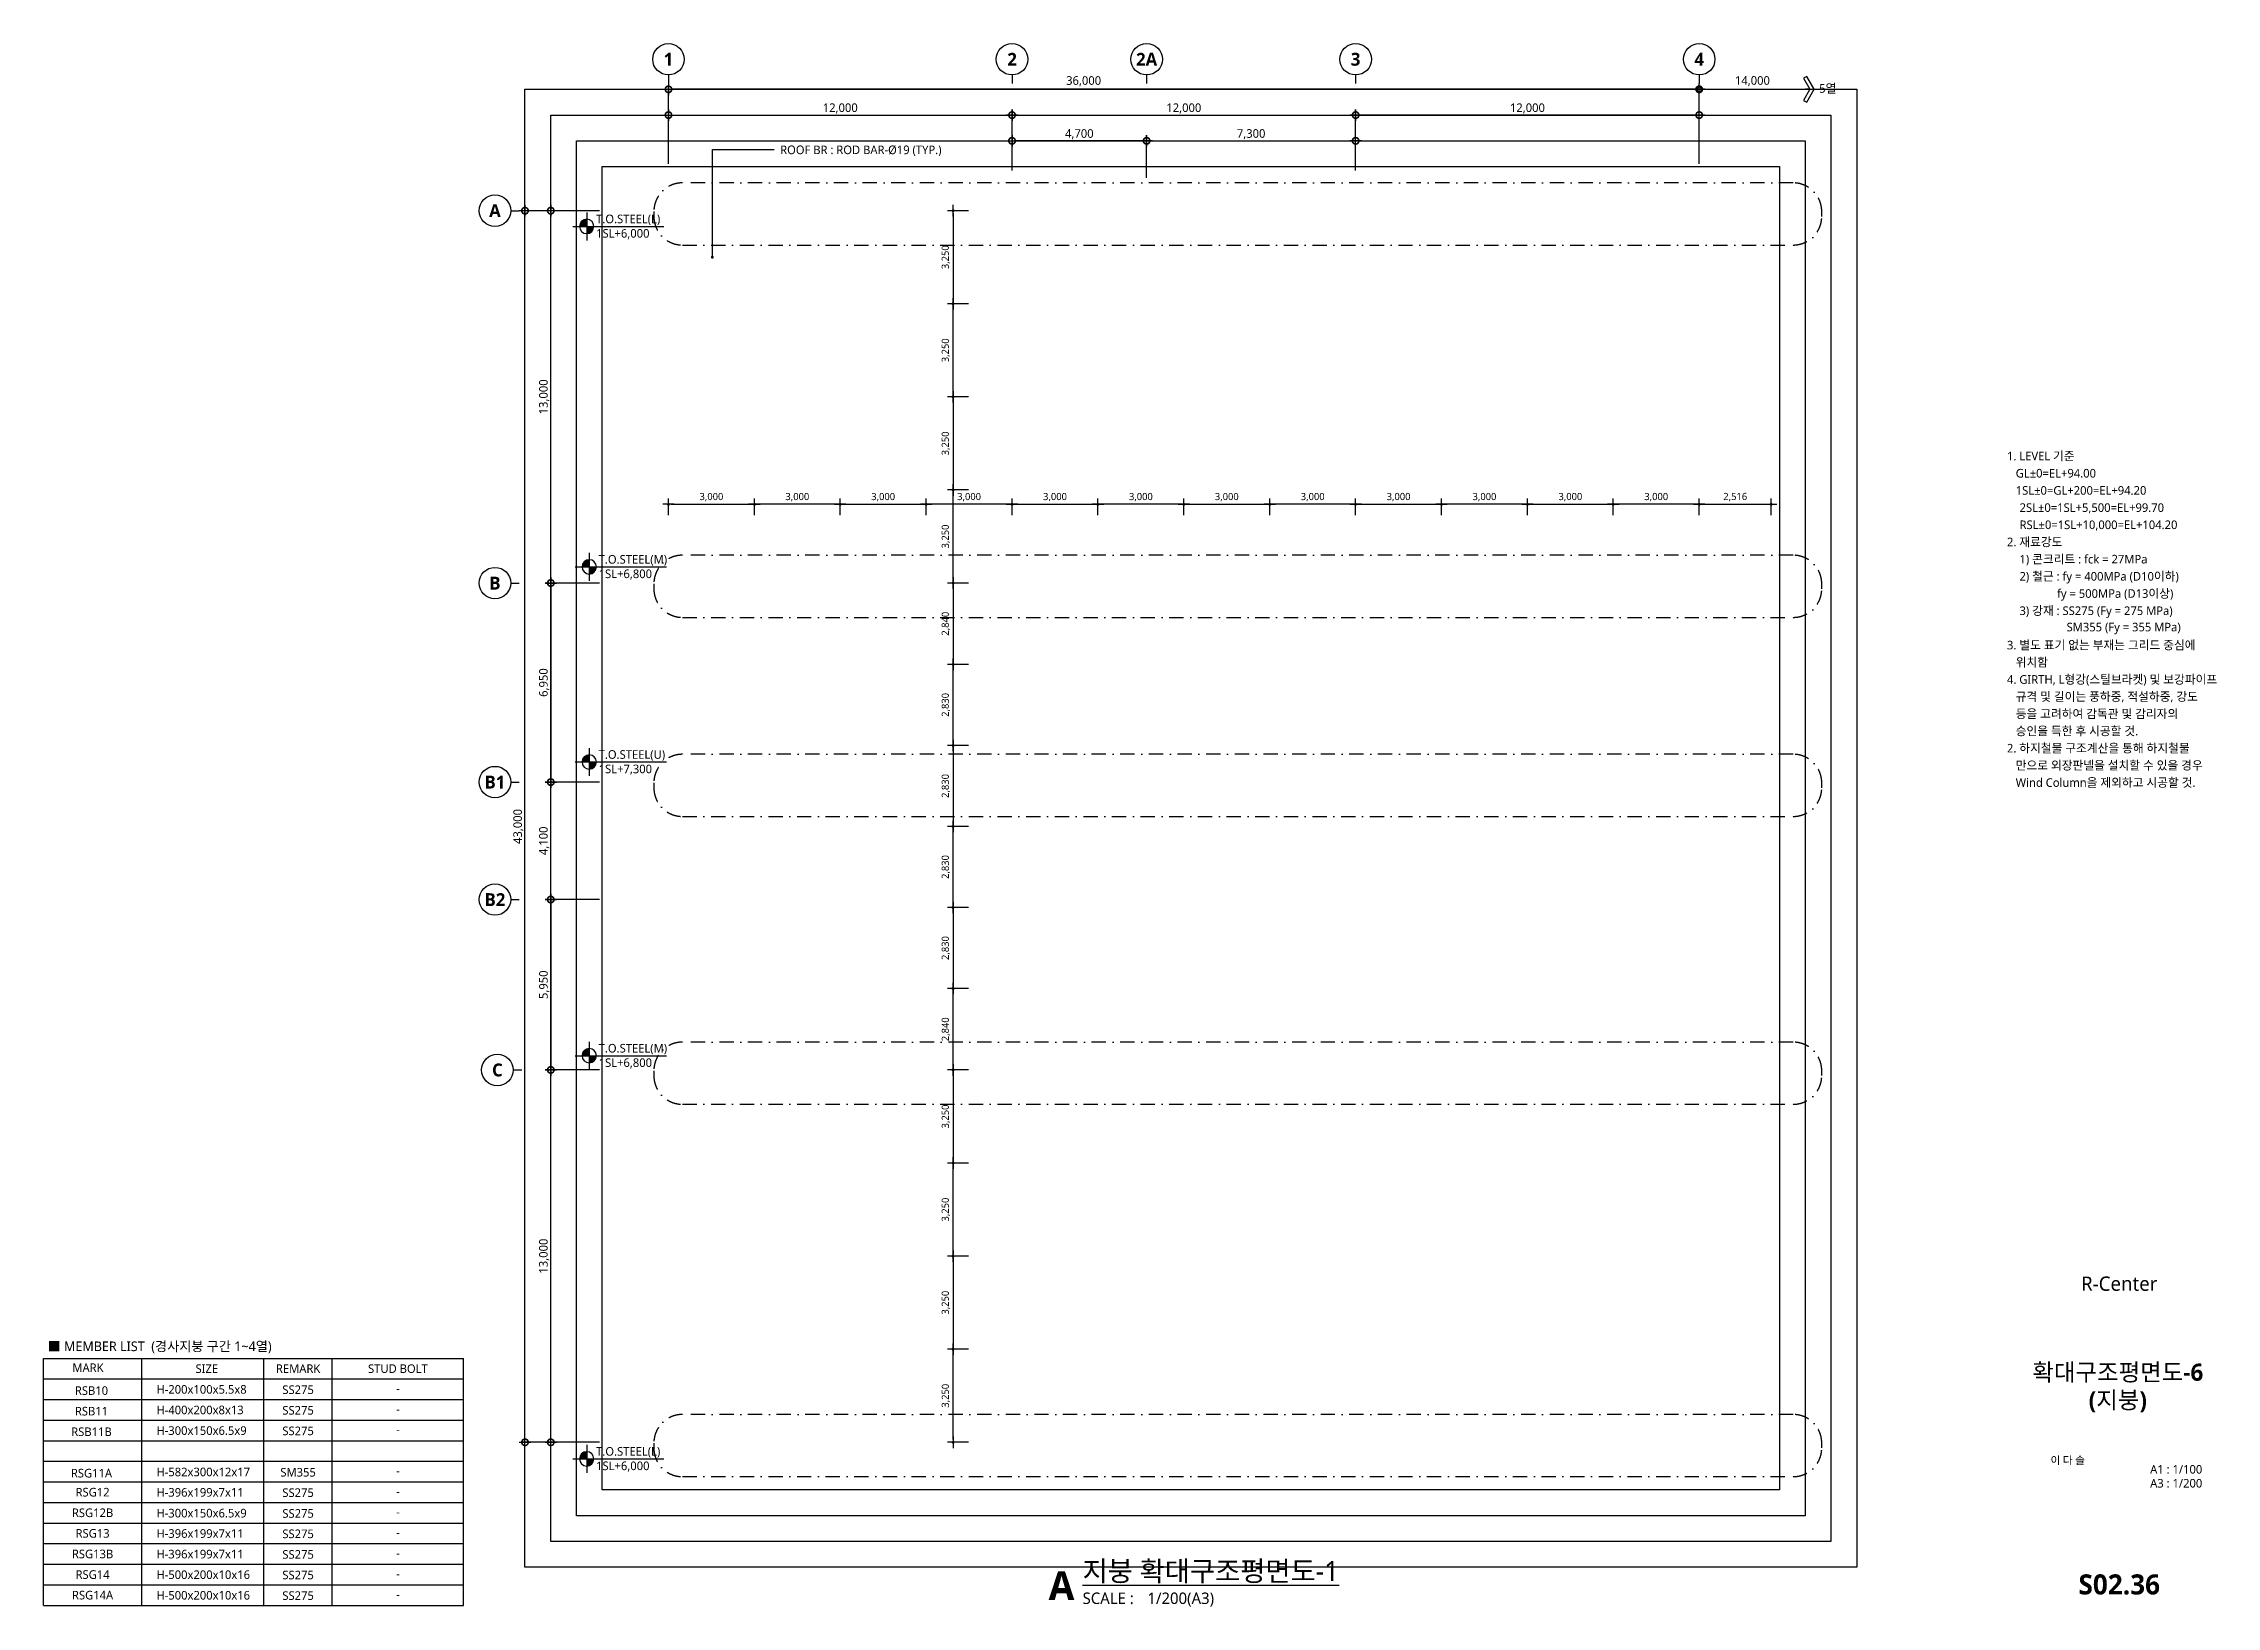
# Model space of a CAD drawing. Header units: millimetres. Extents: x 5446 to 585647, y 2414 to 57106.
# Drawn here: x 425650 to 501547, y 2528 to 57100 of the extents above; entities that cross this region are included whole.
import ezdxf
from ezdxf.enums import TextEntityAlignment as Align

# ---------------------------------------------------------------- set-up
doc = ezdxf.new("R2010")
doc.units = ezdxf.units.MM
doc.header["$LTSCALE"] = 100
doc.linetypes.add('DASHDOT-GAUN', pattern=[10, 5, -2.5, 0, -2.5])
doc.layers.get('DEFPOINTS').update_dxf_attribs({"color": 137})
for name, color, linetype in [('7', 7, 'Continuous'), ('DIM', 7, 'Continuous'), ('DIM-INT', 7, 'Continuous'), ('SYM', 6, 'Continuous'), ('SYM-BUB', 3, 'Continuous'), ('SYM-LEVEL', 7, 'Continuous'), ('TEX', 3, 'Continuous'), ('TEXT', 3, 'Continuous'), ('XR-SHEET$0$TITLE', 7, 'Continuous'), ('XR-SHEET$1$SHT', 5, 'Continuous'), ('XR-SHEET$1$TEXT', 3, 'Continuous')]:
    doc.layers.add(name, color=color, linetype=linetype)
doc.layers.add('TEMP', color=171, linetype='Continuous', plot=False)
doc.styles.add('$0$스타일1', font='malgun.ttf')
doc.styles.add('XR-sec$0$스타일1', font='malgun.ttf')
doc.styles.add('XR-SHEET$0$굴림체(옥산)', font='malgun.ttf')
doc.styles.add('XR-SHEET$0$맑은고딕B', font='malgunbd.ttf')
doc.styles.add('맑은고딕B', font='malgunbd.ttf')
doc.styles.add('맑은고딕L', font='malgun.ttf')
doc.styles.add('스타일1', font='malgun.ttf')
doc.styles.add('스타일2', font='malgunbd.ttf')
doc.dimstyles.new('CJA', dxfattribs={"dimscale": 300, "dimtxt": 2.7, "dimasz": 1, "dimexe": 2, "dimexo": 3, "dimgap": 1, "dimtad": 1, "dimdec": 0, "dimzin": 1, "dimdsep": 46, "dimlunit": 6, "dimtxsty": '$0$스타일1', "dimblk": 'CJDOT', "dimcen": 0.09, "dimdle": 1, "dimclrd": 256, "dimclre": 256, "dimclrt": 3, "dimadec": 0, "dimazin": 0, "dimtfac": 1, "dimtdec": 0, "dimtix": 1, "dimtmove": 2, "dimatfit": 3, "dimldrblk": 'CJDOT', "dimfxl": 1, "dimtolj": 1, "dimtzin": 1, "dimarcsym": 0})
doc.dimstyles.new('GAUN-100', dxfattribs={"dimscale": 100, "dimtxt": 3, "dimasz": 1, "dimexe": 1, "dimexo": 1, "dimgap": 0.5, "dimtad": 1, "dimdec": 0, "dimzin": 1, "dimdsep": 46, "dimlunit": 6, "dimtxsty": '스타일1', "dimblk": 'GAUN-DOT', "dimcen": -2, "dimdle": 2, "dimclrd": 256, "dimclre": 256, "dimclrt": 3, "dimadec": 0, "dimazin": 0, "dimtfac": 1, "dimtdec": 0, "dimtix": 1, "dimtmove": 2, "dimatfit": 3, "dimldrblk": 'DOTSMALL', "dimfxl": 1, "dimtolj": 1, "dimtzin": 1, "dimarcsym": 0})

msp = doc.modelspace()

# ---------------------------------------------------------------- texts
at = {"layer": 'DIM', "color": 3, "style": '스타일1'}
msp.add_text('5열', height=300, dxfattribs=at).set_placement((487969.5, 55379.4), align=Align.CENTER)
at = {"layer": 'TEX'}
for s, height, style, p in [('ROOF BR : ROD BAR-Ø19 (TYP.)', 300, '맑은고딕L', (451378.8, 53386.4, -786309.8)), ('■ MEMBER LIST  (경사지붕 구간 1~4열)', 336.96, '스타일1', (425792.7, 11612.7))]:
    msp.add_text(s, height=height, dxfattribs=dict(at, style=style)).set_placement(p, align=Align.MIDDLE_LEFT)
at = {"layer": 'TEXT', "style": '스타일1'}
for s, height, p in [('R-Center', 500, (498150, 13800)), ('SIZE', 300, (431354.5, 10832.7)), ('REMARK', 300, (434544, 10832.7)), ('STUD BOLT', 300, (438029.3, 10832.7)), ('RSB10', 300, (427327.6, 10067.6, 0)), ('SS275', 300, (434544, 10098, 0)), ('-', 300, (438029.3, 10143.1, 0)), ('RSB11', 300, (427327.6, 9348.8, 0)), ('SS275', 300, (434544, 9379.2, 0)), ('-', 300, (438029.3, 9424.2, 0)), ('RSB11B', 300, (427327.6, 8629.9, 0)), ('SS275', 300, (434544, 8660.3, 0)), ('-', 300, (438029.3, 8705.4, 0)), ('RSG11A', 300, (427327.6, 7184.5, 0)), ('SM355', 300, (434544, 7214.9, 0)), ('-', 300, (438029.3, 7267.7, 0)), ('RSG12', 300, (427365.6, 6519.7, 0)), ('SS275', 300, (434544, 6503.8, 0)), ('-', 300, (438029.3, 6548.8, 0)), ('RSG12B', 300, (427365.6, 5800.8, 0)), ('SS275', 300, (434544, 5777.2, 0)), ('-', 300, (438029.3, 5830, 0)), ('RSG13', 300, (427365.6, 5082, 0)), ('SS275', 300, (434544, 5066.1, 0)), ('-', 300, (438029.3, 5111.1, 0)), ('RSG13B', 300, (427365.6, 4363.1, 0)), ('RSG14', 300, (427365.6, 3644.3, 0)), ('SS275', 300, (434544, 4347.2, 0)), ('-', 300, (438029.3, 4392.3, 0)), ('RSG14A', 300, (427365.6, 2925.4, 0)), ('SS275', 300, (434544, 3628.4, 0)), ('SS275', 300, (434544, 2909.5, 0)), ('-', 300, (438029.3, 3673.4, 0)), ('-', 300, (438029.3, 2954.6, 0))]:
    msp.add_text(s, height=height, dxfattribs=at).set_placement(p, align=Align.MIDDLE_CENTER)
for s, p in [('MARK', (426659.9, 10715.2)), ('H-200x100x5.5x8', (429595.1, 9959, 0)), ('H-400x200x8x13', (429595.1, 9240.1, 0)), ('H-300x150x6.5x9', (429595.1, 8521.3, 0)), ('H-582x300x12x17', (429595.1, 7075.9, 0)), ('H-396x199x7x11', (429595.1, 6364.7, 0)), ('H-300x150x6.5x9', (429595.1, 5638.2, 0)), ('H-396x199x7x11', (429595.1, 4927, 0)), ('H-396x199x7x11', (429595.1, 4208.2, 0)), ('H-500x200x10x16', (429595.1, 3489.3, 0)), ('H-500x200x10x16', (429595.1, 2770.5, 0))]:
    msp.add_text(s, height=300, dxfattribs=at).set_placement(p)

# ---------------------------------------------------------------- blocks, each defined once
blk = doc.blocks.new('dwgtitle')
at = {"layer": 'SYM', "color": 3, "style": '스타일1'}
blk.add_text('SCALE :', height=4, dxfattribs=at).set_placement((12.25, -1.4))
at = {"layer": 'SYM', "color": 6, "style": '스타일2'}
blk.add_attdef('A', text='', height=10, dxfattribs=at).set_placement((4.89, 5), align=Align.MIDDLE)
at = {"layer": 'SYM', "color": 3, "style": '스타일1'}
for tag, p, height in [('%%UTITLE', (12.25, 6.59), 7), ('1/100', (34.89, -1.4), 4)]:
    blk.add_attdef(tag, p, '', height=height, dxfattribs=at)
blk = doc.blocks.new('GAUN-DOT')
at = {"linetype": 'ByBlock'}
for p, q in [((2, 0), (-2, 0)), ((0, -2), (0, 2))]:
    blk.add_line(p, q, dxfattribs=at)
at = {"const_width": 2.25}
blk.add_lwpolyline([(0, 0.28125, 1), (0, -0.28125, 1)], format="xyb", close=True, dxfattribs=at)
blk = doc.blocks.new('*D227')
at = {"layer": 'DEFPOINTS', "color": 0, "transparency": 16777216}
for p in [(459479, 54600), (447479, 52800), (459479, 52800)]:
    blk.add_point(p, dxfattribs=at)
at = {"layer": 'DIM', "lineweight": -2, "transparency": 16777216}
for p, q in [((447479, 52900), (447479, 54700)), ((459479, 52900), (459479, 54700)), ((447579, 54600), (459379, 54600))]:
    blk.add_line(p, q, dxfattribs=at)
at = {"layer": 'DIM', "lineweight": -2, "transparency": 16777216, "xscale": 100, "yscale": 100, "zscale": 100, "rotation": 180}
blk.add_blockref('GAUN-DOT', (447479, 54600), dxfattribs=at)
at = {"layer": 'DIM', "lineweight": -2, "transparency": 16777216, "xscale": 100, "yscale": 100, "zscale": 100}
blk.add_blockref('GAUN-DOT', (459479, 54600), dxfattribs=at)
at = {"layer": 'DIM', "color": 3, "transparency": 16777216, "insert": (453479, 54831), "char_height": 300, "attachment_point": 5, "style": '스타일1'}
blk.add_mtext('\\A1;12,000', dxfattribs=at)
blk = doc.blocks.new('_DotSmall')
at = {"color": 0, "linetype": 'ByBlock', "const_width": 0.5}
blk.add_lwpolyline([(-0.0625, 0, 1), (0.0625, 0, 1)], format="xyb", close=True, dxfattribs=at)
blk = doc.blocks.new('NEW_BUB')
at = {"layer": 'SYM-BUB', "color": 6}
blk.add_line((0, 3), (0, 0), dxfattribs=at)
blk.add_circle((0, 8.5), 5.5, dxfattribs=at)
at = {"layer": 'SYM-BUB', "color": 3, "style": '스타일2'}
blk.add_attdef('X', text='', height=4.5, dxfattribs=at).set_placement((0, 8.5), align=Align.MIDDLE)
blk = doc.blocks.new('*D228')
at = {"layer": 'DEFPOINTS', "color": 0, "transparency": 16777216}
for p in [(447479, 55500), (447479, 52800), (483479, 52800)]:
    blk.add_point(p, dxfattribs=at)
at = {"layer": 'DIM', "lineweight": -2, "transparency": 16777216}
for p, q in [((447479, 52900), (447479, 55600)), ((483379, 55500), (447579, 55500)), ((483479, 52900), (483479, 55600))]:
    blk.add_line(p, q, dxfattribs=at)
at = {"layer": 'DIM', "lineweight": -2, "transparency": 16777216, "xscale": 100, "yscale": 100, "zscale": 100, "rotation": 180}
blk.add_blockref('GAUN-DOT', (447479, 55500), dxfattribs=at)
at = {"layer": 'DIM', "lineweight": -2, "transparency": 16777216, "xscale": 100, "yscale": 100, "zscale": 100}
blk.add_blockref('GAUN-DOT', (483479, 55500), dxfattribs=at)
at = {"layer": 'DIM', "color": 3, "transparency": 16777216, "insert": (461979, 55780), "char_height": 300, "attachment_point": 5, "style": '스타일1'}
blk.add_mtext('\\A1;36,000', dxfattribs=at)
blk = doc.blocks.new('*D226')
at = {"layer": 'DEFPOINTS', "color": 0, "transparency": 16777216}
for p in [(471479, 54600), (471479, 52800), (483479, 52800)]:
    blk.add_point(p, dxfattribs=at)
at = {"layer": 'DIM', "lineweight": -2, "transparency": 16777216}
for p, q in [((471479, 52900), (471479, 54700)), ((483479, 52900), (483479, 54700)), ((483379, 54600), (471579, 54600))]:
    blk.add_line(p, q, dxfattribs=at)
at = {"layer": 'DIM', "lineweight": -2, "transparency": 16777216, "xscale": 100, "yscale": 100, "zscale": 100, "rotation": 180}
blk.add_blockref('GAUN-DOT', (471479, 54600), dxfattribs=at)
at = {"layer": 'DIM', "lineweight": -2, "transparency": 16777216, "xscale": 100, "yscale": 100, "zscale": 100}
blk.add_blockref('GAUN-DOT', (483479, 54600), dxfattribs=at)
at = {"layer": 'DIM', "color": 3, "transparency": 16777216, "insert": (477479, 54831), "char_height": 300, "attachment_point": 5, "style": '스타일1'}
blk.add_mtext('\\A1;12,000', dxfattribs=at)
blk = doc.blocks.new('연장 화살표')
at = {"layer": 'DIM'}
blk.add_line((-0.49, 0), (-1, 0), dxfattribs=at)
blk.add_lwpolyline([(-1.23, 1.29), (-0.49, 0), (-1.23, -1.29), (-0.86, -1.5), (0, 0), (-0.86, 1.5)], close=True, dxfattribs=at)
blk = doc.blocks.new('*D225')
at = {"layer": 'DEFPOINTS', "color": 0, "transparency": 16777216}
for p in [(487495, 55500), (487495, 55500), (483479, 53400)]:
    blk.add_point(p, dxfattribs=at)
at = {"layer": 'DIM', "color": 7, "lineweight": -2, "transparency": 16777216}
for p, q in [((483279, 55500), (487195, 55500)), ((483479, 53700), (483479, 55700))]:
    blk.add_line(p, q, dxfattribs=at)
at = {"layer": 'DIM', "color": 7, "lineweight": -2, "transparency": 16777216, "xscale": 300, "yscale": 300, "zscale": 300, "rotation": 180}
blk.add_blockref('_DotSmall', (483479, 55500), dxfattribs=at)
at = {"layer": 'DIM', "color": 7, "lineweight": -2, "transparency": 16777216, "xscale": 300, "yscale": 300, "zscale": 300}
blk.add_blockref('연장 화살표', (487495, 55500), dxfattribs=at)
at = {"layer": 'DIM', "color": 3, "transparency": 16777216, "insert": (485337, 55781), "char_height": 300, "attachment_point": 5, "style": '스타일1'}
blk.add_mtext('\\A1;14,000', dxfattribs=at)
blk = doc.blocks.new('CJDOT')
blk.add_line((-2, 0), (2, 0))
at = {"const_width": 0.5}
blk.add_lwpolyline([(-0.25, 0, 1), (0.25, 0, 1)], format="xyb", close=True, dxfattribs=at)
blk = doc.blocks.new('*D229')
at = {"layer": 'DEFPOINTS', "color": 0, "transparency": 16777216}
for p in [(443368, 21262), (445168, 21262), (445168, 8262)]:
    blk.add_point(p, dxfattribs=at)
at = {"layer": 'DIM', "lineweight": -2, "transparency": 16777216}
for p, q in [((445068, 21262), (443268, 21262)), ((443368, 8362), (443368, 21162)), ((445068, 8262), (443268, 8262))]:
    blk.add_line(p, q, dxfattribs=at)
at = {"layer": 'DIM', "lineweight": -2, "transparency": 16777216, "xscale": 100, "yscale": 100, "zscale": 100}
for p, rotation in [((443368, 21262), 90), ((443368, 8262), 270)]:
    blk.add_blockref('GAUN-DOT', p, dxfattribs=dict(at, rotation=rotation))
at = {"layer": 'DIM', "color": 3, "transparency": 16777216, "insert": (443137, 14762), "char_height": 300, "attachment_point": 5, "rotation": 90, "style": '스타일1'}
blk.add_mtext('\\A1;13,000', dxfattribs=at)
blk = doc.blocks.new('*D230')
at = {"layer": 'DEFPOINTS', "color": 0, "transparency": 16777216}
for p in [(442468, 51262), (445168, 51262), (445168, 8262)]:
    blk.add_point(p, dxfattribs=at)
at = {"layer": 'DIM', "lineweight": -2, "transparency": 16777216}
for p, q in [((445068, 51262), (442368, 51262)), ((442468, 8362), (442468, 51162)), ((445068, 8262), (442368, 8262))]:
    blk.add_line(p, q, dxfattribs=at)
at = {"layer": 'DIM', "lineweight": -2, "transparency": 16777216, "xscale": 100, "yscale": 100, "zscale": 100}
for p, rotation in [((442468, 51262), 90), ((442468, 8262), 270)]:
    blk.add_blockref('GAUN-DOT', p, dxfattribs=dict(at, rotation=rotation))
at = {"layer": 'DIM', "color": 3, "transparency": 16777216, "insert": (442238, 29762), "char_height": 300, "attachment_point": 5, "rotation": 90, "style": '스타일1'}
blk.add_mtext('\\A1;43,000', dxfattribs=at)
blk = doc.blocks.new('*D231')
at = {"layer": 'DEFPOINTS', "color": 0, "transparency": 16777216}
for p in [(443368, 51262), (445168, 51262), (445168, 38262)]:
    blk.add_point(p, dxfattribs=at)
at = {"layer": 'DIM', "lineweight": -2, "transparency": 16777216}
for p, q in [((445068, 51262), (443268, 51262)), ((443368, 38362), (443368, 51162)), ((445068, 38262), (443268, 38262))]:
    blk.add_line(p, q, dxfattribs=at)
at = {"layer": 'DIM', "lineweight": -2, "transparency": 16777216, "xscale": 100, "yscale": 100, "zscale": 100}
for p, rotation in [((443368, 51262), 90), ((443368, 38262), 270)]:
    blk.add_blockref('GAUN-DOT', p, dxfattribs=dict(at, rotation=rotation))
at = {"layer": 'DIM', "color": 3, "transparency": 16777216, "insert": (443137, 44762), "char_height": 300, "attachment_point": 5, "rotation": 90, "style": '스타일1'}
blk.add_mtext('\\A1;13,000', dxfattribs=at)
blk = doc.blocks.new('*D237')
at = {"layer": 'DEFPOINTS', "color": 0, "transparency": 16777216}
for p in [(458258, 51262), (457419, 48012), (458258, 48012)]:
    blk.add_point(p, dxfattribs=at)
at = {"layer": 'DIM-INT', "lineweight": -2, "transparency": 16777216}
for p, q in [((457958, 51262), (457219, 51262)), ((457419, 51162), (457419, 48112)), ((457958, 48012), (457219, 48012))]:
    blk.add_line(p, q, dxfattribs=at)
at = {"layer": 'DIM-INT', "lineweight": -2, "transparency": 16777216, "xscale": 100, "yscale": 100, "zscale": 100}
for p, rotation in [((457419, 51262), 90), ((457419, 48012), 270)]:
    blk.add_blockref('CJDOT', p, dxfattribs=dict(at, rotation=rotation))
at = {"layer": 'DIM-INT', "color": 3, "transparency": 16777216, "insert": (457169, 49637), "char_height": 250, "attachment_point": 5, "rotation": 90, "style": '$0$스타일1'}
blk.add_mtext('\\A1;3,250', dxfattribs=at)
blk = doc.blocks.new('*D238')
at = {"layer": 'DEFPOINTS', "color": 0, "transparency": 16777216}
for p in [(457419, 48012), (458258, 48012), (458258, 44762)]:
    blk.add_point(p, dxfattribs=at)
at = {"layer": 'DIM-INT', "lineweight": -2, "transparency": 16777216}
for p, q in [((457958, 48012), (457219, 48012)), ((457419, 44862), (457419, 47912)), ((457958, 44762), (457219, 44762))]:
    blk.add_line(p, q, dxfattribs=at)
at = {"layer": 'DIM-INT', "lineweight": -2, "transparency": 16777216, "xscale": 100, "yscale": 100, "zscale": 100}
for p, rotation in [((457419, 48012), 90), ((457419, 44762), 270)]:
    blk.add_blockref('CJDOT', p, dxfattribs=dict(at, rotation=rotation))
at = {"layer": 'DIM-INT', "color": 3, "transparency": 16777216, "insert": (457169, 46387), "char_height": 250, "attachment_point": 5, "rotation": 90, "style": '$0$스타일1'}
blk.add_mtext('\\A1;3,250', dxfattribs=at)
blk = doc.blocks.new('*D240')
at = {"layer": 'DEFPOINTS', "color": 0, "transparency": 16777216}
for p in [(457419, 41512), (458258, 41512), (458258, 38262)]:
    blk.add_point(p, dxfattribs=at)
at = {"layer": 'DIM-INT', "lineweight": -2, "transparency": 16777216}
for p, q in [((457958, 41512), (457219, 41512)), ((457419, 38362), (457419, 41412)), ((457958, 38262), (457219, 38262))]:
    blk.add_line(p, q, dxfattribs=at)
at = {"layer": 'DIM-INT', "lineweight": -2, "transparency": 16777216, "xscale": 100, "yscale": 100, "zscale": 100}
for p, rotation in [((457419, 41512), 90), ((457419, 38262), 270)]:
    blk.add_blockref('CJDOT', p, dxfattribs=dict(at, rotation=rotation))
at = {"layer": 'DIM-INT', "color": 3, "transparency": 16777216, "insert": (457169, 39887), "char_height": 250, "attachment_point": 5, "rotation": 90, "style": '$0$스타일1'}
blk.add_mtext('\\A1;3,250', dxfattribs=at)
blk = doc.blocks.new('*D239')
at = {"layer": 'DEFPOINTS', "color": 0, "transparency": 16777216}
for p in [(458258, 44762), (457419, 41512), (458258, 41512)]:
    blk.add_point(p, dxfattribs=at)
at = {"layer": 'DIM-INT', "lineweight": -2, "transparency": 16777216}
for p, q in [((457958, 44762), (457219, 44762)), ((457419, 44662), (457419, 41612)), ((457958, 41512), (457219, 41512))]:
    blk.add_line(p, q, dxfattribs=at)
at = {"layer": 'DIM-INT', "lineweight": -2, "transparency": 16777216, "xscale": 100, "yscale": 100, "zscale": 100}
for p, rotation in [((457419, 44762), 90), ((457419, 41512), 270)]:
    blk.add_blockref('CJDOT', p, dxfattribs=dict(at, rotation=rotation))
at = {"layer": 'DIM-INT', "color": 3, "transparency": 16777216, "insert": (457169, 43137), "char_height": 250, "attachment_point": 5, "rotation": 90, "style": '$0$스타일1'}
blk.add_mtext('\\A1;3,250', dxfattribs=at)
blk = doc.blocks.new('*D241')
at = {"layer": 'DEFPOINTS', "color": 0, "transparency": 16777216}
for p in [(458258, 38262), (457419, 35422), (458258, 35422)]:
    blk.add_point(p, dxfattribs=at)
at = {"layer": 'DIM-INT', "lineweight": -2, "transparency": 16777216}
for p, q in [((457958, 38262), (457219, 38262)), ((457419, 38162), (457419, 35522)), ((457958, 35422), (457219, 35422))]:
    blk.add_line(p, q, dxfattribs=at)
at = {"layer": 'DIM-INT', "lineweight": -2, "transparency": 16777216, "xscale": 100, "yscale": 100, "zscale": 100}
for p, rotation in [((457419, 38262), 90), ((457419, 35422), 270)]:
    blk.add_blockref('CJDOT', p, dxfattribs=dict(at, rotation=rotation))
at = {"layer": 'DIM-INT', "color": 3, "transparency": 16777216, "insert": (457169, 36842), "char_height": 250, "attachment_point": 5, "rotation": 90, "style": '$0$스타일1'}
blk.add_mtext('\\A1;2,840', dxfattribs=at)
blk = doc.blocks.new('*D242')
at = {"layer": 'DEFPOINTS', "color": 0, "transparency": 16777216}
for p in [(457419, 35422), (458258, 35422), (458258, 32592)]:
    blk.add_point(p, dxfattribs=at)
at = {"layer": 'DIM-INT', "lineweight": -2, "transparency": 16777216}
for p, q in [((457958, 35422), (457219, 35422)), ((457419, 32692), (457419, 35322)), ((457958, 32592), (457219, 32592))]:
    blk.add_line(p, q, dxfattribs=at)
at = {"layer": 'DIM-INT', "lineweight": -2, "transparency": 16777216, "xscale": 100, "yscale": 100, "zscale": 100}
for p, rotation in [((457419, 35422), 90), ((457419, 32592), 270)]:
    blk.add_blockref('CJDOT', p, dxfattribs=dict(at, rotation=rotation))
at = {"layer": 'DIM-INT', "color": 3, "transparency": 16777216, "insert": (457169, 34007), "char_height": 250, "attachment_point": 5, "rotation": 90, "style": '$0$스타일1'}
blk.add_mtext('\\A1;2,830', dxfattribs=at)
blk = doc.blocks.new('*D243')
at = {"layer": 'DEFPOINTS', "color": 0, "transparency": 16777216}
for p in [(458258, 32592), (457419, 29762), (458258, 29762)]:
    blk.add_point(p, dxfattribs=at)
at = {"layer": 'DIM-INT', "lineweight": -2, "transparency": 16777216}
for p, q in [((457958, 32592), (457219, 32592)), ((457419, 32492), (457419, 29862)), ((457958, 29762), (457219, 29762))]:
    blk.add_line(p, q, dxfattribs=at)
at = {"layer": 'DIM-INT', "lineweight": -2, "transparency": 16777216, "xscale": 100, "yscale": 100, "zscale": 100}
for p, rotation in [((457419, 32592), 90), ((457419, 29762), 270)]:
    blk.add_blockref('CJDOT', p, dxfattribs=dict(at, rotation=rotation))
at = {"layer": 'DIM-INT', "color": 3, "transparency": 16777216, "insert": (457169, 31177), "char_height": 250, "attachment_point": 5, "rotation": 90, "style": '$0$스타일1'}
blk.add_mtext('\\A1;2,830', dxfattribs=at)
blk = doc.blocks.new('*D244')
at = {"layer": 'DEFPOINTS', "color": 0, "transparency": 16777216}
for p in [(457419, 29762), (458258, 29762), (458258, 26932)]:
    blk.add_point(p, dxfattribs=at)
at = {"layer": 'DIM-INT', "lineweight": -2, "transparency": 16777216}
for p, q in [((457958, 29762), (457219, 29762)), ((457419, 27032), (457419, 29662)), ((457958, 26932), (457219, 26932))]:
    blk.add_line(p, q, dxfattribs=at)
at = {"layer": 'DIM-INT', "lineweight": -2, "transparency": 16777216, "xscale": 100, "yscale": 100, "zscale": 100}
for p, rotation in [((457419, 29762), 90), ((457419, 26932), 270)]:
    blk.add_blockref('CJDOT', p, dxfattribs=dict(at, rotation=rotation))
at = {"layer": 'DIM-INT', "color": 3, "transparency": 16777216, "insert": (457169, 28347), "char_height": 250, "attachment_point": 5, "rotation": 90, "style": '$0$스타일1'}
blk.add_mtext('\\A1;2,830', dxfattribs=at)
blk = doc.blocks.new('*D245')
at = {"layer": 'DEFPOINTS', "color": 0, "transparency": 16777216}
for p in [(458258, 26932), (457419, 24102), (458258, 24102)]:
    blk.add_point(p, dxfattribs=at)
at = {"layer": 'DIM-INT', "lineweight": -2, "transparency": 16777216}
for p, q in [((457958, 26932), (457219, 26932)), ((457419, 26832), (457419, 24202)), ((457958, 24102), (457219, 24102))]:
    blk.add_line(p, q, dxfattribs=at)
at = {"layer": 'DIM-INT', "lineweight": -2, "transparency": 16777216, "xscale": 100, "yscale": 100, "zscale": 100}
for p, rotation in [((457419, 26932), 90), ((457419, 24102), 270)]:
    blk.add_blockref('CJDOT', p, dxfattribs=dict(at, rotation=rotation))
at = {"layer": 'DIM-INT', "color": 3, "transparency": 16777216, "insert": (457169, 25517), "char_height": 250, "attachment_point": 5, "rotation": 90, "style": '$0$스타일1'}
blk.add_mtext('\\A1;2,830', dxfattribs=at)
blk = doc.blocks.new('*D246')
at = {"layer": 'DEFPOINTS', "color": 0, "transparency": 16777216}
for p in [(457419, 24102), (458258, 24102), (458258, 21262)]:
    blk.add_point(p, dxfattribs=at)
at = {"layer": 'DIM-INT', "lineweight": -2, "transparency": 16777216}
for p, q in [((457958, 24102), (457219, 24102)), ((457419, 21362), (457419, 24002)), ((457958, 21262), (457219, 21262))]:
    blk.add_line(p, q, dxfattribs=at)
at = {"layer": 'DIM-INT', "lineweight": -2, "transparency": 16777216, "xscale": 100, "yscale": 100, "zscale": 100}
for p, rotation in [((457419, 24102), 90), ((457419, 21262), 270)]:
    blk.add_blockref('CJDOT', p, dxfattribs=dict(at, rotation=rotation))
at = {"layer": 'DIM-INT', "color": 3, "transparency": 16777216, "insert": (457169, 22682), "char_height": 250, "attachment_point": 5, "rotation": 90, "style": '$0$스타일1'}
blk.add_mtext('\\A1;2,840', dxfattribs=at)
blk = doc.blocks.new('*D250')
at = {"layer": 'DEFPOINTS', "color": 0, "transparency": 16777216}
for p in [(457419, 11512), (458258, 11512), (458258, 8262)]:
    blk.add_point(p, dxfattribs=at)
at = {"layer": 'DIM-INT', "lineweight": -2, "transparency": 16777216}
for p, q in [((457958, 11512), (457219, 11512)), ((457419, 8362), (457419, 11412)), ((457958, 8262), (457219, 8262))]:
    blk.add_line(p, q, dxfattribs=at)
at = {"layer": 'DIM-INT', "lineweight": -2, "transparency": 16777216, "xscale": 100, "yscale": 100, "zscale": 100}
for p, rotation in [((457419, 11512), 90), ((457419, 8262), 270)]:
    blk.add_blockref('CJDOT', p, dxfattribs=dict(at, rotation=rotation))
at = {"layer": 'DIM-INT', "color": 3, "transparency": 16777216, "insert": (457169, 9887), "char_height": 250, "attachment_point": 5, "rotation": 90, "style": '$0$스타일1'}
blk.add_mtext('\\A1;3,250', dxfattribs=at)
blk = doc.blocks.new('*D247')
at = {"layer": 'DEFPOINTS', "color": 0, "transparency": 16777216}
for p in [(458258, 14762), (457419, 11512), (458258, 11512)]:
    blk.add_point(p, dxfattribs=at)
at = {"layer": 'DIM-INT', "lineweight": -2, "transparency": 16777216}
for p, q in [((457958, 14762), (457219, 14762)), ((457419, 14662), (457419, 11612)), ((457958, 11512), (457219, 11512))]:
    blk.add_line(p, q, dxfattribs=at)
at = {"layer": 'DIM-INT', "lineweight": -2, "transparency": 16777216, "xscale": 100, "yscale": 100, "zscale": 100}
for p, rotation in [((457419, 14762), 90), ((457419, 11512), 270)]:
    blk.add_blockref('CJDOT', p, dxfattribs=dict(at, rotation=rotation))
at = {"layer": 'DIM-INT', "color": 3, "transparency": 16777216, "insert": (457169, 13137), "char_height": 250, "attachment_point": 5, "rotation": 90, "style": '$0$스타일1'}
blk.add_mtext('\\A1;3,250', dxfattribs=at)
blk = doc.blocks.new('*D248')
at = {"layer": 'DEFPOINTS', "color": 0, "transparency": 16777216}
for p in [(458258, 21262), (457419, 18012), (458258, 18012)]:
    blk.add_point(p, dxfattribs=at)
at = {"layer": 'DIM-INT', "lineweight": -2, "transparency": 16777216}
for p, q in [((457958, 21262), (457219, 21262)), ((457419, 21162), (457419, 18112)), ((457958, 18012), (457219, 18012))]:
    blk.add_line(p, q, dxfattribs=at)
at = {"layer": 'DIM-INT', "lineweight": -2, "transparency": 16777216, "xscale": 100, "yscale": 100, "zscale": 100}
for p, rotation in [((457419, 21262), 90), ((457419, 18012), 270)]:
    blk.add_blockref('CJDOT', p, dxfattribs=dict(at, rotation=rotation))
at = {"layer": 'DIM-INT', "color": 3, "transparency": 16777216, "insert": (457169, 19637), "char_height": 250, "attachment_point": 5, "rotation": 90, "style": '$0$스타일1'}
blk.add_mtext('\\A1;3,250', dxfattribs=at)
blk = doc.blocks.new('*D249')
at = {"layer": 'DEFPOINTS', "color": 0, "transparency": 16777216}
for p in [(457419, 18012), (458258, 18012), (458258, 14762)]:
    blk.add_point(p, dxfattribs=at)
at = {"layer": 'DIM-INT', "lineweight": -2, "transparency": 16777216}
for p, q in [((457958, 18012), (457219, 18012)), ((457419, 14862), (457419, 17912)), ((457958, 14762), (457219, 14762))]:
    blk.add_line(p, q, dxfattribs=at)
at = {"layer": 'DIM-INT', "lineweight": -2, "transparency": 16777216, "xscale": 100, "yscale": 100, "zscale": 100}
for p, rotation in [((457419, 18012), 90), ((457419, 14762), 270)]:
    blk.add_blockref('CJDOT', p, dxfattribs=dict(at, rotation=rotation))
at = {"layer": 'DIM-INT', "color": 3, "transparency": 16777216, "insert": (457169, 16387), "char_height": 250, "attachment_point": 5, "rotation": 90, "style": '$0$스타일1'}
blk.add_mtext('\\A1;3,250', dxfattribs=at)
blk = doc.blocks.new('XR-sec$0$LEVEL1')
at = {"layer": 'SYM-LEVEL'}
h = blk.add_hatch(color=6, dxfattribs=at)
edge = h.paths.add_edge_path()
edge.add_ellipse((4.87, 0), major_axis=(1.77, 1.77), ratio=1, start_angle=405, end_angle=495)
edge.add_line((2.37, 0), (4.87, 0))
edge.add_line((4.87, 0), (4.87, 2.5))
edge = h.paths.add_edge_path()
edge.add_ellipse((4.87, 0), major_axis=(1.77, 1.77), ratio=1, start_angle=225, end_angle=315)
edge.add_line((7.37, 0), (4.87, 0))
edge.add_line((4.87, 0), (4.87, -2.5))
at = {"layer": 'SYM-LEVEL', "color": 6}
for p, q in [((0, 0), (9.74, 0)), ((4.87, 4.87), (4.87, -4.87)), ((9.07, 0), (31.8, 0))]:
    blk.add_line(p, q, dxfattribs=at)
blk.add_ellipse((4.87, 0), major_axis=(1.77, 1.77), ratio=1, start_param=5.497787, end_param=11.780972, dxfattribs=at)
at = {"layer": 'SYM-LEVEL', "color": 3, "style": 'XR-sec$0$스타일1'}
for tag, p in [('1층-바닥마감', (8.16, 1.11)), ('EL-+100', (8.16, -3.93))]:
    blk.add_attdef(tag, p, '', height=3, dxfattribs=at)
blk = doc.blocks.new('*D271')
at = {"layer": 'DEFPOINTS', "color": 0, "transparency": 16777216}
for p in [(450479, 41010), (447479, 40337), (450479, 40337)]:
    blk.add_point(p, dxfattribs=at)
at = {"layer": 'DIM-INT', "lineweight": -2, "transparency": 16777216}
for p, q in [((447479, 40637), (447479, 41210)), ((447579, 41010), (450379, 41010)), ((450479, 40637), (450479, 41210))]:
    blk.add_line(p, q, dxfattribs=at)
at = {"layer": 'DIM-INT', "lineweight": -2, "transparency": 16777216, "xscale": 100, "yscale": 100, "zscale": 100, "rotation": 180}
blk.add_blockref('CJDOT', (447479, 41010), dxfattribs=at)
at = {"layer": 'DIM-INT', "lineweight": -2, "transparency": 16777216, "xscale": 100, "yscale": 100, "zscale": 100}
blk.add_blockref('CJDOT', (450479, 41010), dxfattribs=at)
at = {"layer": 'DIM-INT', "color": 3, "transparency": 16777216, "insert": (448979, 41260), "char_height": 250, "attachment_point": 5, "style": '$0$스타일1'}
blk.add_mtext('\\A1;3,000', dxfattribs=at)
blk = doc.blocks.new('*D272')
at = {"layer": 'DEFPOINTS', "color": 0, "transparency": 16777216}
for p in [(450479, 41010), (450479, 40337), (453479, 40337)]:
    blk.add_point(p, dxfattribs=at)
at = {"layer": 'DIM-INT', "lineweight": -2, "transparency": 16777216}
for p, q in [((450479, 40637), (450479, 41210)), ((453379, 41010), (450579, 41010)), ((453479, 40637), (453479, 41210))]:
    blk.add_line(p, q, dxfattribs=at)
at = {"layer": 'DIM-INT', "lineweight": -2, "transparency": 16777216, "xscale": 100, "yscale": 100, "zscale": 100}
for p, rotation in [((450479, 41010), 179.9999999997632), ((453479, 41010), 359.9999999997632)]:
    blk.add_blockref('CJDOT', p, dxfattribs=dict(at, rotation=rotation))
at = {"layer": 'DIM-INT', "color": 3, "transparency": 16777216, "insert": (451979, 41260), "char_height": 250, "attachment_point": 5, "style": '$0$스타일1'}
blk.add_mtext('\\A1;3,000', dxfattribs=at)
blk = doc.blocks.new('*D273')
at = {"layer": 'DEFPOINTS', "color": 0, "transparency": 16777216}
for p in [(456479, 41010), (456479, 40337), (459479, 40337)]:
    blk.add_point(p, dxfattribs=at)
at = {"layer": 'DIM-INT', "lineweight": -2, "transparency": 16777216}
for p, q in [((456479, 40637), (456479, 41210)), ((459379, 41010), (456579, 41010)), ((459479, 40637), (459479, 41210))]:
    blk.add_line(p, q, dxfattribs=at)
at = {"layer": 'DIM-INT', "lineweight": -2, "transparency": 16777216, "xscale": 100, "yscale": 100, "zscale": 100}
for p, rotation in [((456479, 41010), 179.9999999996554), ((459479, 41010), 359.9999999996554)]:
    blk.add_blockref('CJDOT', p, dxfattribs=dict(at, rotation=rotation))
at = {"layer": 'DIM-INT', "color": 3, "transparency": 16777216, "insert": (457979, 41260), "char_height": 250, "attachment_point": 5, "style": '$0$스타일1'}
blk.add_mtext('\\A1;3,000', dxfattribs=at)
blk = doc.blocks.new('*D274')
at = {"layer": 'DEFPOINTS', "color": 0, "transparency": 16777216}
for p in [(456479, 41010), (453479, 40337), (456479, 40337)]:
    blk.add_point(p, dxfattribs=at)
at = {"layer": 'DIM-INT', "lineweight": -2, "transparency": 16777216}
for p, q in [((453479, 40637), (453479, 41210)), ((453579, 41010), (456379, 41010)), ((456479, 40637), (456479, 41210))]:
    blk.add_line(p, q, dxfattribs=at)
at = {"layer": 'DIM-INT', "lineweight": -2, "transparency": 16777216, "xscale": 100, "yscale": 100, "zscale": 100, "rotation": 180}
blk.add_blockref('CJDOT', (453479, 41010), dxfattribs=at)
at = {"layer": 'DIM-INT', "lineweight": -2, "transparency": 16777216, "xscale": 100, "yscale": 100, "zscale": 100}
blk.add_blockref('CJDOT', (456479, 41010), dxfattribs=at)
at = {"layer": 'DIM-INT', "color": 3, "transparency": 16777216, "insert": (454979, 41260), "char_height": 250, "attachment_point": 5, "style": '$0$스타일1'}
blk.add_mtext('\\A1;3,000', dxfattribs=at)
blk = doc.blocks.new('*D275')
at = {"layer": 'DEFPOINTS', "color": 0, "transparency": 16777216}
for p in [(462479, 41010), (459479, 40337), (462479, 40337)]:
    blk.add_point(p, dxfattribs=at)
at = {"layer": 'DIM-INT', "lineweight": -2, "transparency": 16777216}
for p, q in [((459479, 40637), (459479, 41210)), ((459579, 41010), (462379, 41010)), ((462479, 40637), (462479, 41210))]:
    blk.add_line(p, q, dxfattribs=at)
at = {"layer": 'DIM-INT', "lineweight": -2, "transparency": 16777216, "xscale": 100, "yscale": 100, "zscale": 100, "rotation": 180}
blk.add_blockref('CJDOT', (459479, 41010), dxfattribs=at)
at = {"layer": 'DIM-INT', "lineweight": -2, "transparency": 16777216, "xscale": 100, "yscale": 100, "zscale": 100}
blk.add_blockref('CJDOT', (462479, 41010), dxfattribs=at)
at = {"layer": 'DIM-INT', "color": 3, "transparency": 16777216, "insert": (460979, 41260), "char_height": 250, "attachment_point": 5, "style": '$0$스타일1'}
blk.add_mtext('\\A1;3,000', dxfattribs=at)
blk = doc.blocks.new('*D277')
at = {"layer": 'DEFPOINTS', "color": 0, "transparency": 16777216}
for p in [(468479, 41010), (465479, 40337), (468479, 40337)]:
    blk.add_point(p, dxfattribs=at)
at = {"layer": 'DIM-INT', "lineweight": -2, "transparency": 16777216}
for p, q in [((465479, 40637), (465479, 41210)), ((465579, 41010), (468379, 41010)), ((468479, 40637), (468479, 41210))]:
    blk.add_line(p, q, dxfattribs=at)
at = {"layer": 'DIM-INT', "lineweight": -2, "transparency": 16777216, "xscale": 100, "yscale": 100, "zscale": 100, "rotation": 180}
blk.add_blockref('CJDOT', (465479, 41010), dxfattribs=at)
at = {"layer": 'DIM-INT', "lineweight": -2, "transparency": 16777216, "xscale": 100, "yscale": 100, "zscale": 100}
blk.add_blockref('CJDOT', (468479, 41010), dxfattribs=at)
at = {"layer": 'DIM-INT', "color": 3, "transparency": 16777216, "insert": (466979, 41260), "char_height": 250, "attachment_point": 5, "style": '$0$스타일1'}
blk.add_mtext('\\A1;3,000', dxfattribs=at)
blk = doc.blocks.new('*D276')
at = {"layer": 'DEFPOINTS', "color": 0, "transparency": 16777216}
for p in [(462479, 41010), (462479, 40337), (465479, 40337)]:
    blk.add_point(p, dxfattribs=at)
at = {"layer": 'DIM-INT', "lineweight": -2, "transparency": 16777216}
for p, q in [((462479, 40637), (462479, 41210)), ((465379, 41010), (462579, 41010)), ((465479, 40637), (465479, 41210))]:
    blk.add_line(p, q, dxfattribs=at)
at = {"layer": 'DIM-INT', "lineweight": -2, "transparency": 16777216, "xscale": 100, "yscale": 100, "zscale": 100}
for p, rotation in [((462479, 41010), 179.9999999996554), ((465479, 41010), 359.9999999996554)]:
    blk.add_blockref('CJDOT', p, dxfattribs=dict(at, rotation=rotation))
at = {"layer": 'DIM-INT', "color": 3, "transparency": 16777216, "insert": (463979, 41260), "char_height": 250, "attachment_point": 5, "style": '$0$스타일1'}
blk.add_mtext('\\A1;3,000', dxfattribs=at)
blk = doc.blocks.new('*D278')
at = {"layer": 'DEFPOINTS', "color": 0, "transparency": 16777216}
for p in [(468479, 41010), (468479, 40337), (471479, 40337)]:
    blk.add_point(p, dxfattribs=at)
at = {"layer": 'DIM-INT', "lineweight": -2, "transparency": 16777216}
for p, q in [((468479, 40637), (468479, 41210)), ((471379, 41010), (468579, 41010)), ((471479, 40637), (471479, 41210))]:
    blk.add_line(p, q, dxfattribs=at)
at = {"layer": 'DIM-INT', "lineweight": -2, "transparency": 16777216, "xscale": 100, "yscale": 100, "zscale": 100}
for p, rotation in [((468479, 41010), 180.000000003965), ((471479, 41010), 3.964988337656905e-09)]:
    blk.add_blockref('CJDOT', p, dxfattribs=dict(at, rotation=rotation))
at = {"layer": 'DIM-INT', "color": 3, "transparency": 16777216, "insert": (469979, 41260), "char_height": 250, "attachment_point": 5, "rotation": 0, "style": '$0$스타일1'}
blk.add_mtext('\\A1;3,000', dxfattribs=at)
blk = doc.blocks.new('*D279')
at = {"layer": 'DEFPOINTS', "color": 0, "transparency": 16777216}
for p in [(474479, 41010), (471479, 40337), (474479, 40337)]:
    blk.add_point(p, dxfattribs=at)
at = {"layer": 'DIM-INT', "lineweight": -2, "transparency": 16777216}
for p, q in [((471479, 40637), (471479, 41210)), ((471579, 41010), (474379, 41010)), ((474479, 40637), (474479, 41210))]:
    blk.add_line(p, q, dxfattribs=at)
at = {"layer": 'DIM-INT', "lineweight": -2, "transparency": 16777216, "xscale": 100, "yscale": 100, "zscale": 100, "rotation": 180}
blk.add_blockref('CJDOT', (471479, 41010), dxfattribs=at)
at = {"layer": 'DIM-INT', "lineweight": -2, "transparency": 16777216, "xscale": 100, "yscale": 100, "zscale": 100}
blk.add_blockref('CJDOT', (474479, 41010), dxfattribs=at)
at = {"layer": 'DIM-INT', "color": 3, "transparency": 16777216, "insert": (472979, 41260), "char_height": 250, "attachment_point": 5, "style": '$0$스타일1'}
blk.add_mtext('\\A1;3,000', dxfattribs=at)
blk = doc.blocks.new('*D280')
at = {"layer": 'DEFPOINTS', "color": 0, "transparency": 16777216}
for p in [(474479, 41010), (474479, 40337), (477479, 40337)]:
    blk.add_point(p, dxfattribs=at)
at = {"layer": 'DIM-INT', "lineweight": -2, "transparency": 16777216}
for p, q in [((474479, 40637), (474479, 41210)), ((477379, 41010), (474579, 41010)), ((477479, 40637), (477479, 41210))]:
    blk.add_line(p, q, dxfattribs=at)
at = {"layer": 'DIM-INT', "lineweight": -2, "transparency": 16777216, "xscale": 100, "yscale": 100, "zscale": 100}
for p, rotation in [((474479, 41010), 180.0000000005736), ((477479, 41010), 5.735412145213559e-10)]:
    blk.add_blockref('CJDOT', p, dxfattribs=dict(at, rotation=rotation))
at = {"layer": 'DIM-INT', "color": 3, "transparency": 16777216, "insert": (475979, 41260), "char_height": 250, "attachment_point": 5, "style": '$0$스타일1'}
blk.add_mtext('\\A1;3,000', dxfattribs=at)
blk = doc.blocks.new('*D281')
at = {"layer": 'DEFPOINTS', "color": 0, "transparency": 16777216}
for p in [(480479, 41010), (477479, 40337), (480479, 40337)]:
    blk.add_point(p, dxfattribs=at)
at = {"layer": 'DIM-INT', "lineweight": -2, "transparency": 16777216}
for p, q in [((477479, 40637), (477479, 41210)), ((477579, 41010), (480379, 41010)), ((480479, 40637), (480479, 41210))]:
    blk.add_line(p, q, dxfattribs=at)
at = {"layer": 'DIM-INT', "lineweight": -2, "transparency": 16777216, "xscale": 100, "yscale": 100, "zscale": 100, "rotation": 180}
blk.add_blockref('CJDOT', (477479, 41010), dxfattribs=at)
at = {"layer": 'DIM-INT', "lineweight": -2, "transparency": 16777216, "xscale": 100, "yscale": 100, "zscale": 100}
blk.add_blockref('CJDOT', (480479, 41010), dxfattribs=at)
at = {"layer": 'DIM-INT', "color": 3, "transparency": 16777216, "insert": (478979, 41260), "char_height": 250, "attachment_point": 5, "style": '$0$스타일1'}
blk.add_mtext('\\A1;3,000', dxfattribs=at)
blk = doc.blocks.new('*D282')
at = {"layer": 'DEFPOINTS', "color": 0, "transparency": 16777216}
for p in [(480479, 41010), (480479, 40337), (483479, 40337)]:
    blk.add_point(p, dxfattribs=at)
at = {"layer": 'DIM-INT', "lineweight": -2, "transparency": 16777216}
for p, q in [((480479, 40637), (480479, 41210)), ((483379, 41010), (480579, 41010)), ((483479, 40637), (483479, 41210))]:
    blk.add_line(p, q, dxfattribs=at)
at = {"layer": 'DIM-INT', "lineweight": -2, "transparency": 16777216, "xscale": 100, "yscale": 100, "zscale": 100}
for p, rotation in [((480479, 41010), 179.9999999937539), ((483479, 41010), 359.9999999937539)]:
    blk.add_blockref('CJDOT', p, dxfattribs=dict(at, rotation=rotation))
at = {"layer": 'DIM-INT', "color": 3, "transparency": 16777216, "insert": (481979, 41260), "char_height": 250, "attachment_point": 5, "rotation": 360, "style": '$0$스타일1'}
blk.add_mtext('\\A1;3,000', dxfattribs=at)
blk = doc.blocks.new('*D283')
at = {"layer": 'DEFPOINTS', "color": 0, "transparency": 16777216}
for p in [(485995, 41010), (483479, 40337), (485995, 40337)]:
    blk.add_point(p, dxfattribs=at)
at = {"layer": 'DIM-INT', "lineweight": -2, "transparency": 16777216}
for p, q in [((483479, 40637), (483479, 41210)), ((483579, 41010), (485895, 41010)), ((485995, 40637), (485995, 41210))]:
    blk.add_line(p, q, dxfattribs=at)
at = {"layer": 'DIM-INT', "lineweight": -2, "transparency": 16777216, "xscale": 100, "yscale": 100, "zscale": 100, "rotation": 180}
blk.add_blockref('CJDOT', (483479, 41010), dxfattribs=at)
at = {"layer": 'DIM-INT', "lineweight": -2, "transparency": 16777216, "xscale": 100, "yscale": 100, "zscale": 100}
blk.add_blockref('CJDOT', (485995, 41010), dxfattribs=at)
at = {"layer": 'DIM-INT', "color": 3, "transparency": 16777216, "insert": (484737, 41261), "char_height": 250, "attachment_point": 5, "style": '$0$스타일1'}
blk.add_mtext('\\A1;2,516', dxfattribs=at)
blk = doc.blocks.new('*D308')
at = {"layer": 'DEFPOINTS', "color": 0, "transparency": 16777216}
for p in [(445168, 38262), (443368, 31312), (445168, 31312)]:
    blk.add_point(p, dxfattribs=at)
at = {"layer": 'DIM', "lineweight": -2, "transparency": 16777216}
for p, q in [((445068, 38262), (443268, 38262)), ((443368, 38162), (443368, 31412)), ((445068, 31312), (443268, 31312))]:
    blk.add_line(p, q, dxfattribs=at)
at = {"layer": 'DIM', "lineweight": -2, "transparency": 16777216, "xscale": 100, "yscale": 100, "zscale": 100}
for p, rotation in [((443368, 38262), 90), ((443368, 31312), 270)]:
    blk.add_blockref('GAUN-DOT', p, dxfattribs=dict(at, rotation=rotation))
at = {"layer": 'DIM', "color": 3, "transparency": 16777216, "insert": (443138, 34787), "char_height": 300, "attachment_point": 5, "rotation": 90, "style": '스타일1'}
blk.add_mtext('\\A1;6,950', dxfattribs=at)
blk = doc.blocks.new('*D309')
at = {"layer": 'DEFPOINTS', "color": 0, "transparency": 16777216}
for p in [(443368, 31312), (445168, 31312), (445168, 27212)]:
    blk.add_point(p, dxfattribs=at)
at = {"layer": 'DIM', "lineweight": -2, "transparency": 16777216}
for p, q in [((445068, 31312), (443268, 31312)), ((443368, 27312), (443368, 31212)), ((445068, 27212), (443268, 27212))]:
    blk.add_line(p, q, dxfattribs=at)
at = {"layer": 'DIM', "lineweight": -2, "transparency": 16777216, "xscale": 100, "yscale": 100, "zscale": 100}
for p, rotation in [((443368, 31312), 90), ((443368, 27212), 270)]:
    blk.add_blockref('GAUN-DOT', p, dxfattribs=dict(at, rotation=rotation))
at = {"layer": 'DIM', "color": 3, "transparency": 16777216, "insert": (443137, 29262), "char_height": 300, "attachment_point": 5, "rotation": 90, "style": '스타일1'}
blk.add_mtext('\\A1;4,100', dxfattribs=at)
blk = doc.blocks.new('*D310')
at = {"layer": 'DEFPOINTS', "color": 0, "transparency": 16777216}
for p in [(445168, 27212), (443368, 21262), (445168, 21262)]:
    blk.add_point(p, dxfattribs=at)
at = {"layer": 'DIM', "lineweight": -2, "transparency": 16777216}
for p, q in [((445068, 27212), (443268, 27212)), ((443368, 27112), (443368, 21362)), ((445068, 21262), (443268, 21262))]:
    blk.add_line(p, q, dxfattribs=at)
at = {"layer": 'DIM', "lineweight": -2, "transparency": 16777216, "xscale": 100, "yscale": 100, "zscale": 100}
for p, rotation in [((443368, 27212), 90), ((443368, 21262), 270)]:
    blk.add_blockref('GAUN-DOT', p, dxfattribs=dict(at, rotation=rotation))
at = {"layer": 'DIM', "color": 3, "transparency": 16777216, "insert": (443138, 24237), "char_height": 300, "attachment_point": 5, "rotation": 90, "style": '스타일1'}
blk.add_mtext('\\A1;5,950', dxfattribs=at)
blk = doc.blocks.new('*D322')
at = {"layer": 'DEFPOINTS', "color": 0, "transparency": 16777216}
for p in [(459479, 53700), (459479, 52569), (464179, 52313)]:
    blk.add_point(p, dxfattribs=at)
at = {"layer": 'DIM', "lineweight": -2, "transparency": 16777216}
for p, q in [((459479, 52669), (459479, 53800)), ((464079, 53700), (459579, 53700)), ((464179, 52413), (464179, 53800))]:
    blk.add_line(p, q, dxfattribs=at)
at = {"layer": 'DIM', "lineweight": -2, "transparency": 16777216, "xscale": 100, "yscale": 100, "zscale": 100, "rotation": 180}
blk.add_blockref('GAUN-DOT', (459479, 53700), dxfattribs=at)
at = {"layer": 'DIM', "lineweight": -2, "transparency": 16777216, "xscale": 100, "yscale": 100, "zscale": 100}
blk.add_blockref('GAUN-DOT', (464179, 53700), dxfattribs=at)
at = {"layer": 'DIM', "color": 3, "transparency": 16777216, "insert": (461829, 53930), "char_height": 300, "attachment_point": 5, "style": '스타일1'}
blk.add_mtext('\\A1;4,700', dxfattribs=at)
blk = doc.blocks.new('*D323')
at = {"layer": 'DEFPOINTS', "color": 0, "transparency": 16777216}
for p in [(471479, 53700), (471479, 52569), (464179, 52313)]:
    blk.add_point(p, dxfattribs=at)
at = {"layer": 'DIM', "lineweight": -2, "transparency": 16777216}
for p, q in [((464179, 52413), (464179, 53800)), ((464279, 53700), (471379, 53700)), ((471479, 52669), (471479, 53800))]:
    blk.add_line(p, q, dxfattribs=at)
at = {"layer": 'DIM', "lineweight": -2, "transparency": 16777216, "xscale": 100, "yscale": 100, "zscale": 100, "rotation": 180}
blk.add_blockref('GAUN-DOT', (464179, 53700), dxfattribs=at)
at = {"layer": 'DIM', "lineweight": -2, "transparency": 16777216, "xscale": 100, "yscale": 100, "zscale": 100}
blk.add_blockref('GAUN-DOT', (471479, 53700), dxfattribs=at)
at = {"layer": 'DIM', "color": 3, "transparency": 16777216, "insert": (467829, 53930), "char_height": 300, "attachment_point": 5, "style": '스타일1'}
blk.add_mtext('\\A1;7,300', dxfattribs=at)
blk = doc.blocks.new('*D462')
at = {"layer": 'DEFPOINTS', "color": 0, "transparency": 16777216}
for p in [(471479, 54600), (459479, 52569), (471479, 52569)]:
    blk.add_point(p, dxfattribs=at)
at = {"layer": 'DIM', "lineweight": -2, "transparency": 16777216}
for p, q in [((459479, 52669), (459479, 54700)), ((471479, 52669), (471479, 54700)), ((459579, 54600), (471379, 54600))]:
    blk.add_line(p, q, dxfattribs=at)
at = {"layer": 'DIM', "lineweight": -2, "transparency": 16777216, "xscale": 100, "yscale": 100, "zscale": 100, "rotation": 180}
blk.add_blockref('GAUN-DOT', (459479, 54600), dxfattribs=at)
at = {"layer": 'DIM', "lineweight": -2, "transparency": 16777216, "xscale": 100, "yscale": 100, "zscale": 100}
blk.add_blockref('GAUN-DOT', (471479, 54600), dxfattribs=at)
at = {"layer": 'DIM', "color": 3, "transparency": 16777216, "insert": (465479, 54831), "char_height": 300, "attachment_point": 5, "style": '스타일1'}
blk.add_mtext('\\A1;12,000', dxfattribs=at)
blk = doc.blocks.new('XR-SHEET$0$TITLE')
at = {"layer": 'XR-SHEET$0$TITLE', "true_color": 0x000000, "style": 'XR-SHEET$0$굴림체(옥산)'}
for tag, height, p in [('동명칭', 6, (776.77, -457.26)), ('SCALE-A1', 3, (797.5, -522)), ('SCALE-A3', 3, (797.5, -527)), ('DATA', 3, (797.5, -540))]:
    blk.add_attdef(tag, text='', height=height, dxfattribs=at).set_placement(p, align=Align.MIDDLE)
for tag, height, p in [('TITLE1', 6, (776.5, -479.4)), ('TITLE4', 6, (776.5, -484.39)), ('TITLE2', 6, (776.5, -489)), ('TITLE5', 6, (776.5, -493.99)), ('TITLE3', 6, (776.5, -498.7)), ('NAME-1', 3, (760.16, -517.5)), ('NAME-2', 3, (760.16, -526.5)), ('A0.00', 7, (776.5, -561))]:
    blk.add_attdef(tag, text='', height=height, dxfattribs=at).set_placement(p, align=Align.MIDDLE_CENTER)
blk = doc.blocks.new('A$C8b652f08')
at = {"layer": 'TEXT', "style": '스타일1'}
for s, p in [('1. LEVEL 기준', (757, -2089)), ('   GL%%P0=EL+94.00', (757, -3289)), ('   1SL%%P0=GL+200=EL+94.20', (757, -4489)), (' 2SL%%P0=1SL+5,500=EL+99.70', (1434, -5689)), ('2. 재료강도', (757, -8089)), (' RSL%%P0=1SL+10,000=EL+104.20', (1434, -6889)), ('1) 콘크리트 : fck = 27MPa', (1630, -9289)), ('2) 철근 : fy = 400MPa (D10이하)', (1630, -10489)), ('3) 강재 : SS275 (Fy = 275 MPa)', (1630, -12889)), ('         fy = 500MPa (D13이상)', (2424, -11689)), ('SM355 (Fy = 355 MPa)', (4921, -14030)), ('3. 별도 표기 없는 부재는 그리드 중심에', (757, -15289)), ('   위치함', (757, -16489)), ('4. GIRTH, L형강(스틸브라켓) 및 보강파이프', (757, -17689)), ('   규격 및 길이는 풍하중, 적설하중, 강도', (757, -18889)), ('   등을 고려하여 감독관 및 감리자의 ', (757, -20089)), ('   승인을 득한 후 시공할 것. ', (757, -21289)), ('2. 하지철물 구조계산을 통해 하지철물 ', (757, -22489)), ('   Wind Column을 제외하고 시공할 것.', (757, -24889)), ('   만으로 외장판넬을 설치할 수 있을 경우', (757, -23689))]:
    blk.add_text(s, height=600, dxfattribs=at).set_placement(p, align=Align.BOTTOM_LEFT)

# ---------------------------------------------------------------- dimensions: what is measured, and where the dimension line sits
at = {"layer": 'DIM'}
dim = msp.add_linear_dim(base=(447479.3, 55500), p1=(483479.3, 52800), p2=(447479.3, 52800), dimstyle='GAUN-100', dxfattribs=at)
dim.commit()
dim.dimension.update_dxf_attribs({"geometry": '*D228', "text_midpoint": (461979.3, 55780.2), "dimtype": 160})
dim = msp.add_linear_dim(base=(487495.3, 55500), p1=(483479.3, 53400), p2=(487495.3, 55500), angle=180, text='14,000', dimstyle='CJA', override={"dimscale": 100, "dimtxt": 3, "dimasz": 3, "dimexe": 2, "dimexo": 3, "dimlunit": 6, "dimtxsty": '스타일1', "dimblk1": 'DotSmall', "dimblk2": '연장 화살표', "dimsah": 1, "dimdle": 2, "dimse2": 1, "dimclrd": 7, "dimclre": 7}, dxfattribs=at)
dim.commit()
dim.dimension.update_dxf_attribs({"geometry": '*D225', "text_midpoint": (485337.3, 55781)})
dim = msp.add_linear_dim(base=(459479.3, 54600), p1=(447479.3, 52800), p2=(459479.3, 52800), angle=180, dimstyle='GAUN-100', override={"dimlfac": 1}, dxfattribs=at)
dim.commit()
dim.dimension.update_dxf_attribs({"geometry": '*D227', "text_midpoint": (453479.3, 54831)})
for p1, p2, picture, middle in [((459479.3, 52569.4), (471479.3, 52569.4), '*D462', (465479.3, 54831)), ((483479.3, 52800), (471479.3, 52800), '*D226', (477479.3, 54831))]:
    dim = msp.add_linear_dim(base=(471479.3, 54600), p1=p1, p2=p2, dimstyle='GAUN-100', dxfattribs=at)
    dim.commit()
    dim.dimension.update_dxf_attribs({"geometry": picture, "text_midpoint": middle})
for base, p1, p2, angle, picture, middle in [((459479.3, 53700), (464179.3, 52312.7), (459479.3, 52569.4), 0, '*D322', (461829.3, 53930.2)), ((471479.3, 53700), (464179.3, 52312.7), (471479.3, 52569.4), 180, '*D323', (467829.3, 53930.2)), ((442467.8, 51262.2), (445167.8, 8262.2), (445167.8, 51262.2), 270, '*D230', (442237.6, 29762.2)), ((443367.8, 51262.2), (445167.8, 38262.2), (445167.8, 51262.2), 270, '*D231', (443136.8, 44762.2)), ((443367.8, 31312.2), (445167.8, 38262.2), (445167.8, 31312.2), 90, '*D308', (443137.6, 34787.2)), ((443367.8, 31312.2), (445167.8, 27212.2), (445167.8, 31312.2), 270, '*D309', (443136.8, 29262.2)), ((443367.8, 21262.2), (445167.8, 27212.2), (445167.8, 21262.2), 90, '*D310', (443137.6, 24237.2)), ((443367.8, 21262.2), (445167.8, 8262.2), (445167.8, 21262.2), 270, '*D229', (443136.8, 14762.2))]:
    dim = msp.add_linear_dim(base=base, p1=p1, p2=p2, angle=angle, dimstyle='GAUN-100', dxfattribs=at)
    dim.commit()
    dim.dimension.update_dxf_attribs({"geometry": picture, "text_midpoint": middle})
at = {"layer": 'DIM-INT'}
for base, p1, p2, angle, picture, middle in [((457419.2, 48012.2), (458258.5, 51262.2), (458258.5, 48012.2), 90, '*D237', (457169, 49637.2)), ((457419.2, 48012.2), (458258.5, 44762.2), (458258.5, 48012.2), 270, '*D238', (457169, 46387.2)), ((457419.2, 41512.2), (458258.5, 44762.2), (458258.5, 41512.2), 90, '*D239', (457169, 43137.2)), ((450479.3, 41009.8), (453479.3, 40336.7), (450479.3, 40336.7), 180, '*D272', (451979.3, 41259.9)), ((456479.3, 41009.8), (459479.3, 40336.7), (456479.3, 40336.7), 180, '*D273', (457979.3, 41259.9)), ((457419.2, 41512.2), (458258.5, 38262.2), (458258.5, 41512.2), 270, '*D240', (457169, 39887.2)), ((462479.3, 41009.8), (459479.3, 40336.7), (462479.3, 40336.7), 0, '*D275', (460979.3, 41259.9)), ((462479.3, 41009.8), (465479.3, 40336.7), (462479.3, 40336.7), 180, '*D276', (463979.3, 41259.9)), ((468479.3, 41009.8), (465479.3, 40336.7), (468479.3, 40336.7), 0, '*D277', (466979.3, 41259.9)), ((468479.3, 41009.8), (471479.3, 40336.7), (468479.3, 40336.7), 180, '*D278', (469979.3, 41259.9)), ((474479.3, 41009.8), (477479.3, 40336.7), (474479.3, 40336.7), 180, '*D280', (475979.3, 41259.9)), ((480479.3, 41009.8), (477479.3, 40336.7), (480479.3, 40336.7), 0, '*D281', (478979.3, 41259.9)), ((480479.3, 41009.8), (483479.3, 40336.7), (480479.3, 40336.7), 180, '*D282', (481979.3, 41259.9)), ((485995.3, 41009.8), (483479.3, 40336.7), (485995.3, 40336.7), 0, '*D283', (484737.3, 41260.6)), ((457419.2, 35422.2), (458258.5, 38262.2), (458258.5, 35422.2), 90, '*D241', (457169, 36842.2)), ((457419.2, 35422.2), (458258.5, 32592.2), (458258.5, 35422.2), 270, '*D242', (457169, 34007.2)), ((457419.2, 29762.2), (458258.5, 32592.2), (458258.5, 29762.2), 90, '*D243', (457169, 31177.2)), ((457419.2, 29762.2), (458258.5, 26932.2), (458258.5, 29762.2), 270, '*D244', (457169, 28347.2)), ((457419.2, 24102.2), (458258.5, 26932.2), (458258.5, 24102.2), 90, '*D245', (457169, 25517.2)), ((457419.2, 24102.2), (458258.5, 21262.2), (458258.5, 24102.2), 270, '*D246', (457169, 22682.2)), ((457419.2, 18012.2), (458258.5, 21262.2), (458258.5, 18012.2), 90, '*D248', (457169, 19637.2)), ((457419.2, 18012.2), (458258.5, 14762.2), (458258.5, 18012.2), 270, '*D249', (457169, 16387.2)), ((457419.2, 11512.2), (458258.5, 14762.2), (458258.5, 11512.2), 90, '*D247', (457169, 13137.2)), ((457419.2, 11512.2), (458258.5, 8262.2), (458258.5, 11512.2), 270, '*D250', (457169, 9887.2))]:
    dim = msp.add_linear_dim(base=base, p1=p1, p2=p2, angle=angle, dimstyle='CJA', override={"dimscale": 100, "dimtxt": 2.5}, dxfattribs=at)
    dim.commit()
    dim.dimension.update_dxf_attribs({"geometry": picture, "text_midpoint": middle})
for base, p1, p2, picture, middle in [((450479.3, 41009.8), (447479.3, 40336.7), (450479.3, 40336.7), '*D271', (448979.3, 41259.9)), ((456479.3, 41009.8), (453479.3, 40336.7), (456479.3, 40336.7), '*D274', (454979.3, 41259.9)), ((474479.3, 41009.8), (471479.3, 40336.7), (474479.3, 40336.7), '*D279', (472979.3, 41259.9))]:
    dim = msp.add_linear_dim(base=base, p1=p1, p2=p2, dimstyle='CJA', override={"dimscale": 100, "dimtxt": 2.5}, dxfattribs=at)
    dim.commit()
    dim.dimension.update_dxf_attribs({"geometry": picture, "text_midpoint": middle})

# ---------------------------------------------------------------- linework, layer by layer
at = {"layer": '7'}
for p, q in [((425650, 11192.2), (440319.5, 11192.2)), ((425650, 2566), (425650, 11192.2)), ((429081.2, 2566), (429081.2, 11192.2)), ((433348.8, 2566), (433348.8, 11192.2)), ((435739.2, 2566), (435739.2, 11192.2)), ((440319.5, 2566), (440319.5, 11192.2)), ((425650, 10473.3), (440319.5, 10473.3)), ((425650, 9754.5), (440319.5, 9754.5)), ((425650, 9035.6), (440319.5, 9035.6)), ((425650, 8316.8), (440319.5, 8316.8)), ((425650, 7597.9), (440319.5, 7597.9)), ((425650, 6879.1), (440319.5, 6879.1)), ((425650, 6160.2), (440319.5, 6160.2)), ((425650, 5441.4), (440319.5, 5441.4)), ((425650, 4722.5), (440319.5, 4722.5)), ((425650, 4003.7), (440319.5, 4003.7)), ((425650, 3284.8), (440319.5, 3284.8)), ((425650, 2566), (440319.5, 2566))]:
    msp.add_line(p, q, dxfattribs=at)
at = {"layer": 'SYM', "color": 4, "linetype": 'DASHDOT-GAUN'}
for points in [[(446968.2, 51232.7), (446968.2, 51062.9, 0.4142136), (447968.2, 50062.9), (486760.1, 50062.9, 0.4142136), (487760.1, 51062.9), (487760.1, 51232.7, 0.4142136), (486760.1, 52232.7), (447968.2, 52232.7, 0.4142136)], [(446968.2, 38232.7), (446968.2, 38062.9, 0.4142136), (447968.2, 37062.9), (486760.1, 37062.9, 0.4142136), (487760.1, 38062.9), (487760.1, 38232.7, 0.4142136), (486760.1, 39232.7), (447968.2, 39232.7, 0.4142136)], [(446968.2, 31282.7), (446968.2, 31112.9, 0.4142136), (447968.2, 30112.9), (486760.1, 30112.9, 0.4142136), (487760.1, 31112.9), (487760.1, 31282.7, 0.4142136), (486760.1, 32282.7), (447968.2, 32282.7, 0.4142136)], [(446968.2, 21232.7), (446968.2, 21062.9, 0.4142136), (447968.2, 20062.9), (486760.1, 20062.9, 0.4142136), (487760.1, 21062.9), (487760.1, 21232.7, 0.4142136), (486760.1, 22232.7), (447968.2, 22232.7, 0.4142136)], [(446968.2, 8232.7), (446968.2, 8062.9, 0.4142136), (447968.2, 7062.9), (486760.1, 7062.9, 0.4142136), (487760.1, 8062.9), (487760.1, 8232.7, 0.4142136), (486760.1, 9232.7), (447968.2, 9232.7, 0.4142136)]]:
    msp.add_lwpolyline(points, format="xyb", close=True, dxfattribs=at)
at = {"layer": 'TEMP'}
for points in [[(442467.8, 55500), (488979.7, 55500), (488979.7, 3900), (442467.8, 3900)], [(443367.8, 54600), (488079.7, 54600), (488079.7, 4800), (443367.8, 4800)], [(444267.8, 53700), (487179.7, 53700), (487179.7, 5700), (444267.8, 5700)], [(445167.8, 52800), (486279.7, 52800), (486279.7, 6600), (445167.8, 6600)], [(445167.8, 52800), (486279.7, 52800), (486279.7, 6600), (445167.8, 6600)]]:
    msp.add_lwpolyline(points, close=True, dxfattribs=at)
at = {"layer": 'TEX', "color": 6}
msp.add_lwpolyline([(449011.2, 49637.2), (449011.2, 53395.5), (451170.8, 53395.5)], dxfattribs=at)
at = {"layer": 'TEX', "color": 6, "const_width": 50}
msp.add_lwpolyline([(449011.2, 49612.2, 1), (449011.2, 49662.2, 1)], format="xyb", close=True, dxfattribs=at)
msp.add_lwpolyline([(449011.2, 49612.2, 1), (449011.2, 49662.2, 1)], format="xyb", close=True, dxfattribs=at)

# ---------------------------------------------------------------- block references
at = {"layer": 'DIM', "xscale": 0.5, "yscale": 0.5, "zscale": 0.5}
msp.add_blockref('A$C8b652f08', (493850, 43500), dxfattribs=at)
at = {"layer": 'SYM', "xscale": 100, "yscale": 100, "zscale": 100}
msp.add_blockref('dwgtitle', (460717.9, 2756.1, -0.5), dxfattribs=at).add_auto_attribs({'%%UTITLE': '%%U지붕 확대구조평면도-1', '1/100': '1/200(A3)', 'A': 'A'})
at = {"layer": 'SYM-BUB', "xscale": 100, "yscale": 100, "zscale": 100}
for p, values in [((447479.3, 55700), {'X': '1'}), ((459479.3, 55700), {'X': '2'}), ((464179.3, 55700), {'X': '2A'}), ((471479.3, 55700), {'X': '3'}), ((483479.3, 55700), {'X': '4'})]:
    msp.add_blockref('NEW_BUB', p, dxfattribs=at).add_auto_attribs(values)
at = {"layer": 'SYM-BUB'}
ref = msp.add_blockref('NEW_BUB', (442267.8, 51262.2), dxfattribs=dict(at, xscale=100, yscale=100, zscale=100, rotation=90))
ref.add_attrib('X', 'A', dxfattribs={"color": 3, "height": 450, "style": '스타일2'}).set_placement((441417.8, 51262.2), align=Align.MIDDLE)
ref = msp.add_blockref('NEW_BUB', (442267.8, 38259.1), dxfattribs=dict(at, xscale=100, yscale=100, zscale=100, rotation=90))
ref.add_attrib('X', 'B', dxfattribs={"color": 3, "height": 450, "style": '스타일2'}).set_placement((441417.8, 38259.1), align=Align.MIDDLE)
ref = msp.add_blockref('NEW_BUB', (442267.8, 31312.2), dxfattribs=dict(at, xscale=100, yscale=100, zscale=100, rotation=90))
ref.add_attrib('X', 'B1', dxfattribs={"color": 3, "height": 450, "style": '스타일2'}).set_placement((441417.8, 31312.2), align=Align.MIDDLE)
ref = msp.add_blockref('NEW_BUB', (442267.8, 27212.2), dxfattribs=dict(at, xscale=100, yscale=100, zscale=100, rotation=90))
ref.add_attrib('X', 'B2', dxfattribs={"color": 3, "height": 450, "style": '스타일2'}).set_placement((441417.8, 27212.2), align=Align.MIDDLE)
ref = msp.add_blockref('NEW_BUB', (442354.6, 21262.2), dxfattribs=dict(at, xscale=100, yscale=100, zscale=100, rotation=90))
ref.add_attrib('X', 'C', dxfattribs={"color": 3, "height": 450, "style": '스타일2'}).set_placement((441504.6, 21262.2), align=Align.MIDDLE)
at = {"layer": 'SYM-LEVEL', "xscale": 100, "yscale": 100, "zscale": 100}
for p, values in [((444135.6, 50713.6), {'EL-+100': '1SL+6,000', '1층-바닥마감': 'T.O.STEEL(L)'}), ((444224.6, 38826.7), {'EL-+100': '1SL+6,800', '1층-바닥마감': 'T.O.STEEL(M)'}), ((444224.6, 32014.5), {'EL-+100': '1SL+7,300', '1층-바닥마감': 'T.O.STEEL(U)'}), ((444224.6, 21759.3), {'EL-+100': '1SL+6,800', '1층-바닥마감': 'T.O.STEEL(M)'}), ((444135.6, 7682.8), {'EL-+100': '1SL+6,000', '1층-바닥마감': 'T.O.STEEL(L)'})]:
    msp.add_blockref('XR-sec$0$LEVEL1', p, dxfattribs=at).add_auto_attribs(values)
at = {"layer": 'TEXT'}
ref = msp.add_blockref('XR-SHEET$0$TITLE', (420500, 0), dxfattribs=dict(at, xscale=100, yscale=100, zscale=100))
ref.add_attrib('TITLE2', '확대구조평면도-6', dxfattribs={"layer": 'XR-SHEET$1$SHT', "color": 4, "true_color": 0x000004, "height": 600, "style": '맑은고딕B'}).set_placement((498100, 10708.6), align=Align.MIDDLE_CENTER)
ref.add_attrib('TITLE3', '(지붕)', dxfattribs={"layer": 'XR-SHEET$1$SHT', "color": 4, "true_color": 0x000004, "height": 600, "style": 'XR-SHEET$0$맑은고딕B'}).set_placement((498100, 9738.2, 1377.1), align=Align.MIDDLE_CENTER)
ref.add_attrib('NAME-1', '이 다 솔', dxfattribs={"layer": 'XR-SHEET$1$TEXT', "color": 3, "true_color": 0x000003, "height": 270, "style": '스타일1'}).set_placement((495750, 7633.3, 1377.1), align=Align.MIDDLE_LEFT)
ref.add_attrib('SCALE-A1', 'A1 : 1/100', dxfattribs={"layer": 'XR-SHEET$1$SHT', "color": 3, "true_color": 0x000003, "height": 300, "style": '스타일1'}).set_placement((500139.1, 7317.2), align=Align.MIDDLE_CENTER)
ref.add_attrib('SCALE-A3', 'A3 : 1/200', dxfattribs={"layer": 'XR-SHEET$1$SHT', "color": 3, "true_color": 0x000003, "height": 300, "style": '스타일1'}).set_placement((500139.1, 6830.8), align=Align.MIDDLE_CENTER)
ref.add_attrib('A0.00', 'S02.36', dxfattribs={"layer": 'XR-SHEET$1$SHT', "color": 4, "true_color": 0x000004, "height": 700, "style": '맑은고딕B'}).set_placement((498150, 3300), align=Align.MIDDLE_CENTER)

msp.set_redraw_order([(e.dxf.handle, doc.entitydb.next_handle()) for e in msp.query("TEXT MTEXT ATTDEF DIMENSION ARC_DIMENSION")])  # texts and dimensions are drawn at this point

doc.saveas('drawing.dxf')
